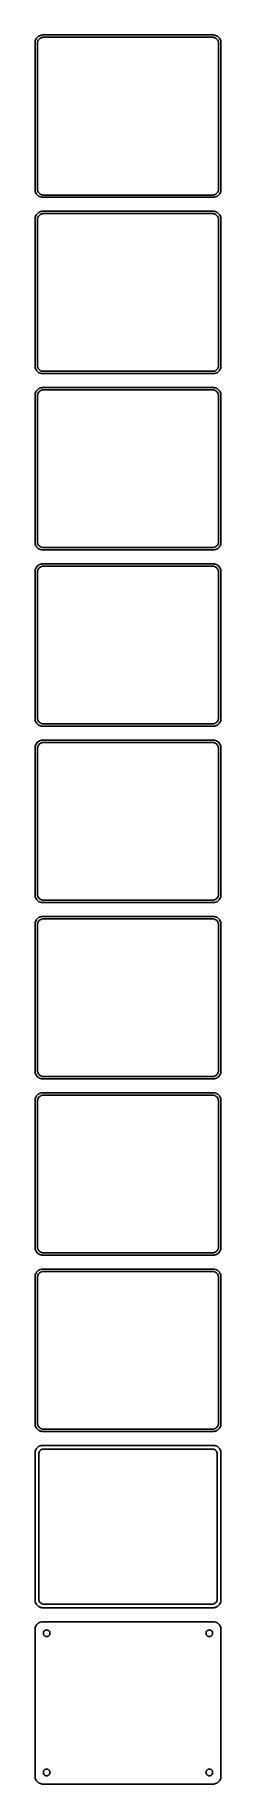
# Model space of a CAD drawing. Header units: metres. Extents: x -60 to 60, y 1088 to 2218.
import ezdxf

# ---------------------------------------------------------------- set-up
doc = ezdxf.new("R2010")
doc.units = ezdxf.units.M

msp = doc.modelspace()

# ---------------------------------------------------------------- linework, layer by layer
for p, q in [((-58.6448, 2216.92), (-59.0451, 2216.44)), ((-58.1871, 2217.35), (-58.6448, 2216.92)), ((-57.6791, 2217.72), (-58.1871, 2217.35)), ((-57.1289, 2218.02), (-57.6791, 2217.72)), ((-56.5451, 2218.26), (-57.1289, 2218.02)), ((-55.9369, 2218.41), (-56.5451, 2218.26)), ((-56.2031, 2216.62), (-55.7361, 2216.8)), ((-55.3139, 2218.49), (-55.9369, 2218.41)), ((-55.7361, 2216.8), (-55.2495, 2216.93)), ((55.3139, 2218.49), (-55.3139, 2218.49)), ((-55.2495, 2216.93), (-54.7512, 2216.99)), ((-54.7512, 2216.99), (54.7512, 2216.99)), ((54.7512, 2216.99), (55.2495, 2216.93)), ((55.2495, 2216.93), (55.7361, 2216.8)), ((55.9369, 2218.41), (55.3139, 2218.49)), ((55.7361, 2216.8), (56.2031, 2216.62)), ((56.5451, 2218.26), (55.9369, 2218.41)), ((57.1289, 2218.02), (56.5451, 2218.26)), ((57.6791, 2217.72), (57.1289, 2218.02)), ((58.1871, 2217.35), (57.6791, 2217.72)), ((58.6448, 2216.92), (58.1871, 2217.35)), ((59.0451, 2216.44), (58.6448, 2216.92)), ((-59.9606, 2214.13), (-60, 2213.5)), ((-60, 2213.5), (-60, 2118.5)), ((-59.8429, 2214.74), (-59.9606, 2214.13)), ((-59.6489, 2215.34), (-59.8429, 2214.74)), ((-59.3815, 2215.91), (-59.6489, 2215.34)), ((-59.0451, 2216.44), (-59.3815, 2215.91)), ((-58.5, 2213), (-58.4685, 2213.5)), ((-58.5, 2119), (-58.5, 2213)), ((-58.4685, 2213.5), (-58.3743, 2213.99)), ((-58.3743, 2213.99), (-58.2191, 2214.47)), ((-58.2191, 2214.47), (-58.0052, 2214.93)), ((-58.0052, 2214.93), (-57.7361, 2215.35)), ((-57.7361, 2215.35), (-57.4159, 2215.74)), ((-57.4159, 2215.74), (-57.0497, 2216.08)), ((-57.0497, 2216.08), (-56.6433, 2216.38)), ((-56.6433, 2216.38), (-56.2031, 2216.62)), ((56.2031, 2216.62), (56.6433, 2216.38)), ((56.6433, 2216.38), (57.0497, 2216.08)), ((57.0497, 2216.08), (57.4159, 2215.74)), ((57.4159, 2215.74), (57.7361, 2215.35)), ((57.7361, 2215.35), (58.0052, 2214.93)), ((58.0052, 2214.93), (58.2191, 2214.47)), ((58.2191, 2214.47), (58.3743, 2213.99)), ((58.3743, 2213.99), (58.4685, 2213.5)), ((58.4685, 2213.5), (58.5, 2213)), ((58.5, 2213), (58.5, 2119)), ((59.3815, 2215.91), (59.0451, 2216.44)), ((59.6489, 2215.34), (59.3815, 2215.91)), ((59.8429, 2214.74), (59.6489, 2215.34)), ((59.9606, 2214.13), (59.8429, 2214.74)), ((60, 2213.5), (59.9606, 2214.13)), ((60, 2118.5), (60, 2213.5)), ((-60, 2118.5), (-59.9606, 2117.87)), ((-59.9606, 2117.87), (-59.8429, 2117.26)), ((-59.8429, 2117.26), (-59.6489, 2116.66)), ((-59.6489, 2116.66), (-59.3815, 2116.09)), ((-59.3815, 2116.09), (-59.0451, 2115.56)), ((-59.0451, 2115.56), (-58.6448, 2115.08)), ((-58.6448, 2115.08), (-58.1871, 2114.65)), ((-58.4685, 2118.5), (-58.5, 2119)), ((-58.3743, 2118.01), (-58.4685, 2118.5)), ((-58.2191, 2117.53), (-58.3743, 2118.01)), ((-58.0052, 2117.07), (-58.2191, 2117.53)), ((-57.7361, 2116.65), (-58.0052, 2117.07)), ((-57.4159, 2116.26), (-57.7361, 2116.65)), ((-57.0497, 2115.92), (-57.4159, 2116.26)), ((-56.6433, 2115.62), (-57.0497, 2115.92)), ((-56.2031, 2115.38), (-56.6433, 2115.62)), ((-55.7361, 2115.2), (-56.2031, 2115.38)), ((-55.2495, 2115.07), (-55.7361, 2115.2)), ((-54.7512, 2115.01), (-55.2495, 2115.07)), ((54.7512, 2115.01), (-54.7512, 2115.01)), ((55.2495, 2115.07), (54.7512, 2115.01)), ((55.7361, 2115.2), (55.2495, 2115.07)), ((56.2031, 2115.38), (55.7361, 2115.2)), ((56.6433, 2115.62), (56.2031, 2115.38)), ((57.0497, 2115.92), (56.6433, 2115.62)), ((57.4159, 2116.26), (57.0497, 2115.92)), ((57.7361, 2116.65), (57.4159, 2116.26)), ((58.0052, 2117.07), (57.7361, 2116.65)), ((58.2191, 2117.53), (58.0052, 2117.07)), ((58.1871, 2114.65), (58.6448, 2115.08)), ((58.3743, 2118.01), (58.2191, 2117.53)), ((58.4685, 2118.5), (58.3743, 2118.01)), ((58.5, 2119), (58.4685, 2118.5)), ((58.6448, 2115.08), (59.0451, 2115.56)), ((59.0451, 2115.56), (59.3815, 2116.09)), ((59.3815, 2116.09), (59.6489, 2116.66)), ((59.6489, 2116.66), (59.8429, 2117.26)), ((59.8429, 2117.26), (59.9606, 2117.87)), ((59.9606, 2117.87), (60, 2118.5)), ((-58.1871, 2114.65), (-57.6791, 2114.28)), ((-57.6791, 2103.72), (-58.1871, 2103.35)), ((-57.6791, 2114.28), (-57.1289, 2113.98)), ((-57.1289, 2104.02), (-57.6791, 2103.72)), ((-57.1289, 2113.98), (-56.5451, 2113.74)), ((-56.5451, 2104.26), (-57.1289, 2104.02)), ((-56.5451, 2113.74), (-55.9369, 2113.59)), ((-55.9369, 2104.41), (-56.5451, 2104.26)), ((-55.9369, 2113.59), (-55.3139, 2113.51)), ((-55.3139, 2104.49), (-55.9369, 2104.41)), ((-55.3139, 2113.51), (55.3139, 2113.51)), ((55.3139, 2104.49), (-55.3139, 2104.49)), ((55.3139, 2113.51), (55.9369, 2113.59)), ((55.9369, 2104.41), (55.3139, 2104.49)), ((55.9369, 2113.59), (56.5451, 2113.74)), ((56.5451, 2104.26), (55.9369, 2104.41)), ((56.5451, 2113.74), (57.1289, 2113.98)), ((57.1289, 2104.02), (56.5451, 2104.26)), ((57.1289, 2113.98), (57.6791, 2114.28)), ((57.6791, 2103.72), (57.1289, 2104.02)), ((57.6791, 2114.28), (58.1871, 2114.65)), ((58.1871, 2103.35), (57.6791, 2103.72)), ((-59.9606, 2100.13), (-60, 2099.5)), ((-60, 2099.5), (-60, 2004.5)), ((-59.8429, 2100.74), (-59.9606, 2100.13)), ((-59.6489, 2101.34), (-59.8429, 2100.74)), ((-59.3815, 2101.91), (-59.6489, 2101.34)), ((-59.0451, 2102.44), (-59.3815, 2101.91)), ((-58.6448, 2102.92), (-59.0451, 2102.44)), ((-58.1871, 2103.35), (-58.6448, 2102.92)), ((-58.5, 2099), (-58.4685, 2099.5)), ((-58.5, 2005), (-58.5, 2099)), ((-58.4685, 2099.5), (-58.3743, 2099.99)), ((-58.3743, 2099.99), (-58.2191, 2100.47)), ((-58.2191, 2100.47), (-58.0052, 2100.93)), ((-58.0052, 2100.93), (-57.7361, 2101.35)), ((-57.7361, 2101.35), (-57.4159, 2101.74)), ((-57.4159, 2101.74), (-57.0497, 2102.08)), ((-57.0497, 2102.08), (-56.6433, 2102.38)), ((-56.6433, 2102.38), (-56.2031, 2102.62)), ((-56.2031, 2102.62), (-55.7361, 2102.8)), ((-55.7361, 2102.8), (-55.2495, 2102.93)), ((-55.2495, 2102.93), (-54.7512, 2102.99)), ((-54.7512, 2102.99), (54.7512, 2102.99)), ((54.7512, 2102.99), (55.2495, 2102.93)), ((55.2495, 2102.93), (55.7361, 2102.8)), ((55.7361, 2102.8), (56.2031, 2102.62)), ((56.2031, 2102.62), (56.6433, 2102.38)), ((56.6433, 2102.38), (57.0497, 2102.08)), ((57.0497, 2102.08), (57.4159, 2101.74)), ((57.4159, 2101.74), (57.7361, 2101.35)), ((57.7361, 2101.35), (58.0052, 2100.93)), ((58.0052, 2100.93), (58.2191, 2100.47)), ((58.6448, 2102.92), (58.1871, 2103.35)), ((58.2191, 2100.47), (58.3743, 2099.99)), ((58.3743, 2099.99), (58.4685, 2099.5)), ((58.4685, 2099.5), (58.5, 2099)), ((58.5, 2099), (58.5, 2005)), ((59.0451, 2102.44), (58.6448, 2102.92)), ((59.3815, 2101.91), (59.0451, 2102.44)), ((59.6489, 2101.34), (59.3815, 2101.91)), ((59.8429, 2100.74), (59.6489, 2101.34)), ((59.9606, 2100.13), (59.8429, 2100.74)), ((60, 2099.5), (59.9606, 2100.13)), ((60, 2004.5), (60, 2099.5)), ((-60, 2004.5), (-59.9606, 2003.87)), ((-59.9606, 2003.87), (-59.8429, 2003.26)), ((-59.8429, 2003.26), (-59.6489, 2002.66)), ((-59.6489, 2002.66), (-59.3815, 2002.09)), ((-59.3815, 2002.09), (-59.0451, 2001.56)), ((-58.4685, 2004.5), (-58.5, 2005)), ((-58.3743, 2004.01), (-58.4685, 2004.5)), ((-58.2191, 2003.53), (-58.3743, 2004.01)), ((-58.0052, 2003.07), (-58.2191, 2003.53)), ((-57.7361, 2002.65), (-58.0052, 2003.07)), ((-57.4159, 2002.26), (-57.7361, 2002.65)), ((-57.0497, 2001.92), (-57.4159, 2002.26)), ((-56.6433, 2001.62), (-57.0497, 2001.92)), ((57.0497, 2001.92), (56.6433, 2001.62)), ((57.4159, 2002.26), (57.0497, 2001.92)), ((57.7361, 2002.65), (57.4159, 2002.26)), ((58.0052, 2003.07), (57.7361, 2002.65)), ((58.2191, 2003.53), (58.0052, 2003.07)), ((58.3743, 2004.01), (58.2191, 2003.53)), ((58.4685, 2004.5), (58.3743, 2004.01)), ((58.5, 2005), (58.4685, 2004.5)), ((59.0451, 2001.56), (59.3815, 2002.09)), ((59.3815, 2002.09), (59.6489, 2002.66)), ((59.6489, 2002.66), (59.8429, 2003.26)), ((59.8429, 2003.26), (59.9606, 2003.87)), ((59.9606, 2003.87), (60, 2004.5)), ((-59.0451, 2001.56), (-58.6448, 2001.08)), ((-58.6448, 2001.08), (-58.1871, 2000.65)), ((-58.1871, 2000.65), (-57.6791, 2000.28)), ((-57.6791, 2000.28), (-57.1289, 1999.98)), ((-57.1289, 1999.98), (-56.5451, 1999.74)), ((-56.2031, 2001.38), (-56.6433, 2001.62)), ((-56.5451, 1999.74), (-55.9369, 1999.59)), ((-55.7361, 2001.2), (-56.2031, 2001.38)), ((-55.9369, 1999.59), (-55.3139, 1999.51)), ((-55.2495, 2001.07), (-55.7361, 2001.2)), ((-55.3139, 1999.51), (55.3139, 1999.51)), ((-54.7512, 2001.01), (-55.2495, 2001.07)), ((54.7512, 2001.01), (-54.7512, 2001.01)), ((55.2495, 2001.07), (54.7512, 2001.01)), ((55.7361, 2001.2), (55.2495, 2001.07)), ((55.3139, 1999.51), (55.9369, 1999.59)), ((56.2031, 2001.38), (55.7361, 2001.2)), ((55.9369, 1999.59), (56.5451, 1999.74)), ((56.6433, 2001.62), (56.2031, 2001.38)), ((56.5451, 1999.74), (57.1289, 1999.98)), ((57.1289, 1999.98), (57.6791, 2000.28)), ((57.6791, 2000.28), (58.1871, 2000.65)), ((58.1871, 2000.65), (58.6448, 2001.08)), ((58.6448, 2001.08), (59.0451, 2001.56)), ((-59.9606, 1986.13), (-60, 1985.5)), ((-60, 1985.5), (-60, 1890.5)), ((-59.8429, 1986.74), (-59.9606, 1986.13)), ((-59.6489, 1987.34), (-59.8429, 1986.74)), ((-59.3815, 1987.91), (-59.6489, 1987.34)), ((-59.0451, 1988.44), (-59.3815, 1987.91)), ((-58.6448, 1988.92), (-59.0451, 1988.44)), ((-58.1871, 1989.35), (-58.6448, 1988.92)), ((-58.5, 1985), (-58.4685, 1985.5)), ((-58.5, 1891), (-58.5, 1985)), ((-58.4685, 1985.5), (-58.3743, 1985.99)), ((-58.3743, 1985.99), (-58.2191, 1986.47)), ((-58.2191, 1986.47), (-58.0052, 1986.93)), ((-57.6791, 1989.72), (-58.1871, 1989.35)), ((-58.0052, 1986.93), (-57.7361, 1987.35)), ((-57.7361, 1987.35), (-57.4159, 1987.74)), ((-57.1289, 1990.02), (-57.6791, 1989.72)), ((-57.4159, 1987.74), (-57.0497, 1988.08)), ((-56.5451, 1990.26), (-57.1289, 1990.02)), ((-57.0497, 1988.08), (-56.6433, 1988.38)), ((-56.6433, 1988.38), (-56.2031, 1988.62)), ((-55.9369, 1990.41), (-56.5451, 1990.26)), ((-56.2031, 1988.62), (-55.7361, 1988.8)), ((-55.3139, 1990.49), (-55.9369, 1990.41)), ((-55.7361, 1988.8), (-55.2495, 1988.93)), ((55.3139, 1990.49), (-55.3139, 1990.49)), ((-55.2495, 1988.93), (-54.7512, 1988.99)), ((-54.7512, 1988.99), (54.7512, 1988.99)), ((54.7512, 1988.99), (55.2495, 1988.93)), ((55.2495, 1988.93), (55.7361, 1988.8)), ((55.9369, 1990.41), (55.3139, 1990.49)), ((55.7361, 1988.8), (56.2031, 1988.62)), ((56.5451, 1990.26), (55.9369, 1990.41)), ((56.2031, 1988.62), (56.6433, 1988.38)), ((57.1289, 1990.02), (56.5451, 1990.26)), ((56.6433, 1988.38), (57.0497, 1988.08)), ((57.0497, 1988.08), (57.4159, 1987.74)), ((57.6791, 1989.72), (57.1289, 1990.02)), ((57.4159, 1987.74), (57.7361, 1987.35)), ((58.1871, 1989.35), (57.6791, 1989.72)), ((57.7361, 1987.35), (58.0052, 1986.93)), ((58.0052, 1986.93), (58.2191, 1986.47)), ((58.6448, 1988.92), (58.1871, 1989.35)), ((58.2191, 1986.47), (58.3743, 1985.99)), ((58.3743, 1985.99), (58.4685, 1985.5)), ((58.4685, 1985.5), (58.5, 1985)), ((58.5, 1985), (58.5, 1891)), ((59.0451, 1988.44), (58.6448, 1988.92)), ((59.3815, 1987.91), (59.0451, 1988.44)), ((59.6489, 1987.34), (59.3815, 1987.91)), ((59.8429, 1986.74), (59.6489, 1987.34)), ((59.9606, 1986.13), (59.8429, 1986.74)), ((60, 1985.5), (59.9606, 1986.13)), ((60, 1890.5), (60, 1985.5)), ((-60, 1890.5), (-59.9606, 1889.87)), ((-59.9606, 1889.87), (-59.8429, 1889.26)), ((-59.8429, 1889.26), (-59.6489, 1888.66)), ((-58.4685, 1890.5), (-58.5, 1891)), ((-58.3743, 1890.01), (-58.4685, 1890.5)), ((-58.2191, 1889.53), (-58.3743, 1890.01)), ((-58.0052, 1889.07), (-58.2191, 1889.53)), ((-57.7361, 1888.65), (-58.0052, 1889.07)), ((58.0052, 1889.07), (57.7361, 1888.65)), ((58.2191, 1889.53), (58.0052, 1889.07)), ((58.3743, 1890.01), (58.2191, 1889.53)), ((58.4685, 1890.5), (58.3743, 1890.01)), ((58.5, 1891), (58.4685, 1890.5)), ((59.6489, 1888.66), (59.8429, 1889.26)), ((59.8429, 1889.26), (59.9606, 1889.87)), ((59.9606, 1889.87), (60, 1890.5)), ((-59.6489, 1888.66), (-59.3815, 1888.09)), ((-59.3815, 1888.09), (-59.0451, 1887.56)), ((-59.0451, 1887.56), (-58.6448, 1887.08)), ((-58.6448, 1887.08), (-58.1871, 1886.65)), ((-58.1871, 1886.65), (-57.6791, 1886.28)), ((-57.4159, 1888.26), (-57.7361, 1888.65)), ((-57.6791, 1886.28), (-57.1289, 1885.98)), ((-57.0497, 1887.92), (-57.4159, 1888.26)), ((-57.1289, 1885.98), (-56.5451, 1885.74)), ((-56.6433, 1887.62), (-57.0497, 1887.92)), ((-56.2031, 1887.38), (-56.6433, 1887.62)), ((-56.5451, 1885.74), (-55.9369, 1885.59)), ((-55.7361, 1887.2), (-56.2031, 1887.38)), ((-55.9369, 1885.59), (-55.3139, 1885.51)), ((-55.2495, 1887.07), (-55.7361, 1887.2)), ((-55.3139, 1885.51), (55.3139, 1885.51)), ((-54.7512, 1887.01), (-55.2495, 1887.07)), ((54.7512, 1887.01), (-54.7512, 1887.01)), ((55.2495, 1887.07), (54.7512, 1887.01)), ((55.7361, 1887.2), (55.2495, 1887.07)), ((55.3139, 1885.51), (55.9369, 1885.59)), ((56.2031, 1887.38), (55.7361, 1887.2)), ((55.9369, 1885.59), (56.5451, 1885.74)), ((56.6433, 1887.62), (56.2031, 1887.38)), ((56.5451, 1885.74), (57.1289, 1885.98)), ((57.0497, 1887.92), (56.6433, 1887.62)), ((57.4159, 1888.26), (57.0497, 1887.92)), ((57.1289, 1885.98), (57.6791, 1886.28)), ((57.7361, 1888.65), (57.4159, 1888.26)), ((57.6791, 1886.28), (58.1871, 1886.65)), ((58.1871, 1886.65), (58.6448, 1887.08)), ((58.6448, 1887.08), (59.0451, 1887.56)), ((59.0451, 1887.56), (59.3815, 1888.09)), ((59.3815, 1888.09), (59.6489, 1888.66)), ((-59.9606, 1872.13), (-60, 1871.5)), ((-60, 1871.5), (-60, 1776.5)), ((-59.8429, 1872.74), (-59.9606, 1872.13)), ((-59.6489, 1873.34), (-59.8429, 1872.74)), ((-59.3815, 1873.91), (-59.6489, 1873.34)), ((-59.0451, 1874.44), (-59.3815, 1873.91)), ((-58.6448, 1874.92), (-59.0451, 1874.44)), ((-58.1871, 1875.35), (-58.6448, 1874.92)), ((-58.5, 1871), (-58.4685, 1871.5)), ((-58.5, 1777), (-58.5, 1871)), ((-58.4685, 1871.5), (-58.3743, 1871.99)), ((-58.3743, 1871.99), (-58.2191, 1872.47)), ((-58.2191, 1872.47), (-58.0052, 1872.93)), ((-57.6791, 1875.72), (-58.1871, 1875.35)), ((-58.0052, 1872.93), (-57.7361, 1873.35)), ((-57.7361, 1873.35), (-57.4159, 1873.74)), ((-57.1289, 1876.02), (-57.6791, 1875.72)), ((-57.4159, 1873.74), (-57.0497, 1874.08)), ((-56.5451, 1876.26), (-57.1289, 1876.02)), ((-57.0497, 1874.08), (-56.6433, 1874.38)), ((-56.6433, 1874.38), (-56.2031, 1874.62)), ((-55.9369, 1876.41), (-56.5451, 1876.26)), ((-56.2031, 1874.62), (-55.7361, 1874.8)), ((-55.3139, 1876.49), (-55.9369, 1876.41)), ((-55.7361, 1874.8), (-55.2495, 1874.93)), ((55.3139, 1876.49), (-55.3139, 1876.49)), ((-55.2495, 1874.93), (-54.7512, 1874.99)), ((-54.7512, 1874.99), (54.7512, 1874.99)), ((54.7512, 1874.99), (55.2495, 1874.93)), ((55.2495, 1874.93), (55.7361, 1874.8)), ((55.9369, 1876.41), (55.3139, 1876.49)), ((55.7361, 1874.8), (56.2031, 1874.62)), ((56.5451, 1876.26), (55.9369, 1876.41)), ((56.2031, 1874.62), (56.6433, 1874.38)), ((57.1289, 1876.02), (56.5451, 1876.26)), ((56.6433, 1874.38), (57.0497, 1874.08)), ((57.0497, 1874.08), (57.4159, 1873.74)), ((57.6791, 1875.72), (57.1289, 1876.02)), ((57.4159, 1873.74), (57.7361, 1873.35)), ((58.1871, 1875.35), (57.6791, 1875.72)), ((57.7361, 1873.35), (58.0052, 1872.93)), ((58.0052, 1872.93), (58.2191, 1872.47)), ((58.6448, 1874.92), (58.1871, 1875.35)), ((58.2191, 1872.47), (58.3743, 1871.99)), ((58.3743, 1871.99), (58.4685, 1871.5)), ((58.4685, 1871.5), (58.5, 1871)), ((58.5, 1871), (58.5, 1777)), ((59.0451, 1874.44), (58.6448, 1874.92)), ((59.3815, 1873.91), (59.0451, 1874.44)), ((59.6489, 1873.34), (59.3815, 1873.91)), ((59.8429, 1872.74), (59.6489, 1873.34)), ((59.9606, 1872.13), (59.8429, 1872.74)), ((60, 1871.5), (59.9606, 1872.13)), ((60, 1776.5), (60, 1871.5)), ((-60, 1776.5), (-59.9606, 1775.87)), ((-59.9606, 1775.87), (-59.8429, 1775.26)), ((-58.4685, 1776.5), (-58.5, 1777)), ((-58.3743, 1776.01), (-58.4685, 1776.5)), ((-58.2191, 1775.53), (-58.3743, 1776.01)), ((58.3743, 1776.01), (58.2191, 1775.53)), ((58.4685, 1776.5), (58.3743, 1776.01)), ((58.5, 1777), (58.4685, 1776.5)), ((59.8429, 1775.26), (59.9606, 1775.87)), ((59.9606, 1775.87), (60, 1776.5)), ((-59.8429, 1775.26), (-59.6489, 1774.66)), ((-59.6489, 1774.66), (-59.3815, 1774.09)), ((-59.3815, 1774.09), (-59.0451, 1773.56)), ((-59.0451, 1773.56), (-58.6448, 1773.08)), ((-58.6448, 1773.08), (-58.1871, 1772.65)), ((-58.0052, 1775.07), (-58.2191, 1775.53)), ((-58.1871, 1772.65), (-57.6791, 1772.28)), ((-57.7361, 1774.65), (-58.0052, 1775.07)), ((-57.4159, 1774.26), (-57.7361, 1774.65)), ((-57.6791, 1772.28), (-57.1289, 1771.98)), ((-57.0497, 1773.92), (-57.4159, 1774.26)), ((-57.1289, 1771.98), (-56.5451, 1771.74)), ((-56.6433, 1773.62), (-57.0497, 1773.92)), ((-56.2031, 1773.38), (-56.6433, 1773.62)), ((-56.5451, 1771.74), (-55.9369, 1771.59)), ((-55.7361, 1773.2), (-56.2031, 1773.38)), ((-55.9369, 1771.59), (-55.3139, 1771.51)), ((-55.2495, 1773.07), (-55.7361, 1773.2)), ((-55.3139, 1771.51), (55.3139, 1771.51)), ((-54.7512, 1773.01), (-55.2495, 1773.07)), ((54.7512, 1773.01), (-54.7512, 1773.01)), ((55.2495, 1773.07), (54.7512, 1773.01)), ((55.7361, 1773.2), (55.2495, 1773.07)), ((55.3139, 1771.51), (55.9369, 1771.59)), ((56.2031, 1773.38), (55.7361, 1773.2)), ((55.9369, 1771.59), (56.5451, 1771.74)), ((56.6433, 1773.62), (56.2031, 1773.38)), ((56.5451, 1771.74), (57.1289, 1771.98)), ((57.0497, 1773.92), (56.6433, 1773.62)), ((57.4159, 1774.26), (57.0497, 1773.92)), ((57.1289, 1771.98), (57.6791, 1772.28)), ((57.7361, 1774.65), (57.4159, 1774.26)), ((57.6791, 1772.28), (58.1871, 1772.65)), ((58.0052, 1775.07), (57.7361, 1774.65)), ((58.2191, 1775.53), (58.0052, 1775.07)), ((58.1871, 1772.65), (58.6448, 1773.08)), ((58.6448, 1773.08), (59.0451, 1773.56)), ((59.0451, 1773.56), (59.3815, 1774.09)), ((59.3815, 1774.09), (59.6489, 1774.66)), ((59.6489, 1774.66), (59.8429, 1775.26)), ((-59.9606, 1758.13), (-60, 1757.5)), ((-60, 1757.5), (-60, 1662.5)), ((-59.8429, 1758.74), (-59.9606, 1758.13)), ((-59.6489, 1759.34), (-59.8429, 1758.74)), ((-59.3815, 1759.91), (-59.6489, 1759.34)), ((-59.0451, 1760.44), (-59.3815, 1759.91)), ((-58.6448, 1760.92), (-59.0451, 1760.44)), ((-58.1871, 1761.35), (-58.6448, 1760.92)), ((-58.5, 1757), (-58.4685, 1757.5)), ((-58.5, 1663), (-58.5, 1757)), ((-58.4685, 1757.5), (-58.3743, 1757.99)), ((-58.3743, 1757.99), (-58.2191, 1758.47)), ((-58.2191, 1758.47), (-58.0052, 1758.93)), ((-57.6791, 1761.72), (-58.1871, 1761.35)), ((-58.0052, 1758.93), (-57.7361, 1759.35)), ((-57.7361, 1759.35), (-57.4159, 1759.74)), ((-57.1289, 1762.02), (-57.6791, 1761.72)), ((-57.4159, 1759.74), (-57.0497, 1760.08)), ((-56.5451, 1762.26), (-57.1289, 1762.02)), ((-57.0497, 1760.08), (-56.6433, 1760.38)), ((-56.6433, 1760.38), (-56.2031, 1760.62)), ((-55.9369, 1762.41), (-56.5451, 1762.26)), ((-56.2031, 1760.62), (-55.7361, 1760.8)), ((-55.3139, 1762.49), (-55.9369, 1762.41)), ((-55.7361, 1760.8), (-55.2495, 1760.93)), ((55.3139, 1762.49), (-55.3139, 1762.49)), ((-55.2495, 1760.93), (-54.7512, 1760.99)), ((-54.7512, 1760.99), (54.7512, 1760.99)), ((54.7512, 1760.99), (55.2495, 1760.93)), ((55.2495, 1760.93), (55.7361, 1760.8)), ((55.9369, 1762.41), (55.3139, 1762.49)), ((55.7361, 1760.8), (56.2031, 1760.62)), ((56.5451, 1762.26), (55.9369, 1762.41)), ((56.2031, 1760.62), (56.6433, 1760.38)), ((57.1289, 1762.02), (56.5451, 1762.26)), ((56.6433, 1760.38), (57.0497, 1760.08)), ((57.0497, 1760.08), (57.4159, 1759.74)), ((57.6791, 1761.72), (57.1289, 1762.02)), ((57.4159, 1759.74), (57.7361, 1759.35)), ((58.1871, 1761.35), (57.6791, 1761.72)), ((57.7361, 1759.35), (58.0052, 1758.93)), ((58.0052, 1758.93), (58.2191, 1758.47)), ((58.6448, 1760.92), (58.1871, 1761.35)), ((58.2191, 1758.47), (58.3743, 1757.99)), ((58.3743, 1757.99), (58.4685, 1757.5)), ((58.4685, 1757.5), (58.5, 1757)), ((58.5, 1757), (58.5, 1663)), ((59.0451, 1760.44), (58.6448, 1760.92)), ((59.3815, 1759.91), (59.0451, 1760.44)), ((59.6489, 1759.34), (59.3815, 1759.91)), ((59.8429, 1758.74), (59.6489, 1759.34)), ((59.9606, 1758.13), (59.8429, 1758.74)), ((60, 1757.5), (59.9606, 1758.13)), ((60, 1662.5), (60, 1757.5)), ((-58.4685, 1662.5), (-58.5, 1663)), ((58.5, 1663), (58.4685, 1662.5)), ((-60, 1662.5), (-59.9606, 1661.87)), ((-59.9606, 1661.87), (-59.8429, 1661.26)), ((-59.8429, 1661.26), (-59.6489, 1660.66)), ((-59.6489, 1660.66), (-59.3815, 1660.09)), ((-59.3815, 1660.09), (-59.0451, 1659.56)), ((-59.0451, 1659.56), (-58.6448, 1659.08)), ((-58.6448, 1659.08), (-58.1871, 1658.65)), ((-58.3743, 1662.01), (-58.4685, 1662.5)), ((-58.2191, 1661.53), (-58.3743, 1662.01)), ((-58.0052, 1661.07), (-58.2191, 1661.53)), ((-58.1871, 1658.65), (-57.6791, 1658.28)), ((-57.7361, 1660.65), (-58.0052, 1661.07)), ((-57.4159, 1660.26), (-57.7361, 1660.65)), ((-57.6791, 1658.28), (-57.1289, 1657.98)), ((-57.0497, 1659.92), (-57.4159, 1660.26)), ((-57.1289, 1657.98), (-56.5451, 1657.74)), ((-56.6433, 1659.62), (-57.0497, 1659.92)), ((-56.2031, 1659.38), (-56.6433, 1659.62)), ((-56.5451, 1657.74), (-55.9369, 1657.59)), ((-55.7361, 1659.2), (-56.2031, 1659.38)), ((-55.9369, 1657.59), (-55.3139, 1657.51)), ((-55.2495, 1659.07), (-55.7361, 1659.2)), ((-55.3139, 1657.51), (55.3139, 1657.51)), ((-54.7512, 1659.01), (-55.2495, 1659.07)), ((54.7512, 1659.01), (-54.7512, 1659.01)), ((55.2495, 1659.07), (54.7512, 1659.01)), ((55.7361, 1659.2), (55.2495, 1659.07)), ((55.3139, 1657.51), (55.9369, 1657.59)), ((56.2031, 1659.38), (55.7361, 1659.2)), ((55.9369, 1657.59), (56.5451, 1657.74)), ((56.6433, 1659.62), (56.2031, 1659.38)), ((56.5451, 1657.74), (57.1289, 1657.98)), ((57.0497, 1659.92), (56.6433, 1659.62)), ((57.4159, 1660.26), (57.0497, 1659.92)), ((57.1289, 1657.98), (57.6791, 1658.28)), ((57.7361, 1660.65), (57.4159, 1660.26)), ((57.6791, 1658.28), (58.1871, 1658.65)), ((58.0052, 1661.07), (57.7361, 1660.65)), ((58.2191, 1661.53), (58.0052, 1661.07)), ((58.1871, 1658.65), (58.6448, 1659.08)), ((58.3743, 1662.01), (58.2191, 1661.53)), ((58.4685, 1662.5), (58.3743, 1662.01)), ((58.6448, 1659.08), (59.0451, 1659.56)), ((59.0451, 1659.56), (59.3815, 1660.09)), ((59.3815, 1660.09), (59.6489, 1660.66)), ((59.6489, 1660.66), (59.8429, 1661.26)), ((59.8429, 1661.26), (59.9606, 1661.87)), ((59.9606, 1661.87), (60, 1662.5)), ((-59.9606, 1644.13), (-60, 1643.5)), ((-60, 1643.5), (-60, 1548.5)), ((-59.8429, 1644.74), (-59.9606, 1644.13)), ((-59.6489, 1645.34), (-59.8429, 1644.74)), ((-59.3815, 1645.91), (-59.6489, 1645.34)), ((-59.0451, 1646.44), (-59.3815, 1645.91)), ((-58.6448, 1646.92), (-59.0451, 1646.44)), ((-58.1871, 1647.35), (-58.6448, 1646.92)), ((-58.5, 1643), (-58.4685, 1643.5)), ((-58.5, 1549), (-58.5, 1643)), ((-58.4685, 1643.5), (-58.3743, 1643.99)), ((-58.3743, 1643.99), (-58.2191, 1644.47)), ((-58.2191, 1644.47), (-58.0052, 1644.93)), ((-57.6791, 1647.72), (-58.1871, 1647.35)), ((-58.0052, 1644.93), (-57.7361, 1645.35)), ((-57.7361, 1645.35), (-57.4159, 1645.74)), ((-57.1289, 1648.02), (-57.6791, 1647.72)), ((-57.4159, 1645.74), (-57.0497, 1646.08)), ((-56.5451, 1648.26), (-57.1289, 1648.02)), ((-57.0497, 1646.08), (-56.6433, 1646.38)), ((-56.6433, 1646.38), (-56.2031, 1646.62)), ((-55.9369, 1648.41), (-56.5451, 1648.26)), ((-56.2031, 1646.62), (-55.7361, 1646.8)), ((-55.3139, 1648.49), (-55.9369, 1648.41)), ((-55.7361, 1646.8), (-55.2495, 1646.93)), ((55.3139, 1648.49), (-55.3139, 1648.49)), ((-55.2495, 1646.93), (-54.7512, 1646.99)), ((-54.7512, 1646.99), (54.7512, 1646.99)), ((54.7512, 1646.99), (55.2495, 1646.93)), ((55.2495, 1646.93), (55.7361, 1646.8)), ((55.9369, 1648.41), (55.3139, 1648.49)), ((55.7361, 1646.8), (56.2031, 1646.62)), ((56.5451, 1648.26), (55.9369, 1648.41)), ((56.2031, 1646.62), (56.6433, 1646.38)), ((57.1289, 1648.02), (56.5451, 1648.26)), ((56.6433, 1646.38), (57.0497, 1646.08)), ((57.0497, 1646.08), (57.4159, 1645.74)), ((57.6791, 1647.72), (57.1289, 1648.02)), ((57.4159, 1645.74), (57.7361, 1645.35)), ((58.1871, 1647.35), (57.6791, 1647.72)), ((57.7361, 1645.35), (58.0052, 1644.93)), ((58.0052, 1644.93), (58.2191, 1644.47)), ((58.6448, 1646.92), (58.1871, 1647.35)), ((58.2191, 1644.47), (58.3743, 1643.99)), ((58.3743, 1643.99), (58.4685, 1643.5)), ((58.4685, 1643.5), (58.5, 1643)), ((58.5, 1643), (58.5, 1549)), ((59.0451, 1646.44), (58.6448, 1646.92)), ((59.3815, 1645.91), (59.0451, 1646.44)), ((59.6489, 1645.34), (59.3815, 1645.91)), ((59.8429, 1644.74), (59.6489, 1645.34)), ((59.9606, 1644.13), (59.8429, 1644.74)), ((60, 1643.5), (59.9606, 1644.13)), ((60, 1548.5), (60, 1643.5)), ((-60, 1548.5), (-59.9606, 1547.87)), ((-59.9606, 1547.87), (-59.8429, 1547.26)), ((-59.8429, 1547.26), (-59.6489, 1546.66)), ((-59.6489, 1546.66), (-59.3815, 1546.09)), ((-59.3815, 1546.09), (-59.0451, 1545.56)), ((-59.0451, 1545.56), (-58.6448, 1545.08)), ((-58.6448, 1545.08), (-58.1871, 1544.65)), ((-58.4685, 1548.5), (-58.5, 1549)), ((-58.3743, 1548.01), (-58.4685, 1548.5)), ((-58.2191, 1547.53), (-58.3743, 1548.01)), ((-58.0052, 1547.07), (-58.2191, 1547.53)), ((-58.1871, 1544.65), (-57.6791, 1544.28)), ((-57.7361, 1546.65), (-58.0052, 1547.07)), ((-57.4159, 1546.26), (-57.7361, 1546.65)), ((-57.6791, 1544.28), (-57.1289, 1543.98)), ((-57.0497, 1545.92), (-57.4159, 1546.26)), ((-57.1289, 1543.98), (-56.5451, 1543.74)), ((-56.6433, 1545.62), (-57.0497, 1545.92)), ((-56.2031, 1545.38), (-56.6433, 1545.62)), ((-56.5451, 1543.74), (-55.9369, 1543.59)), ((-55.7361, 1545.2), (-56.2031, 1545.38)), ((-55.9369, 1543.59), (-55.3139, 1543.51)), ((-55.2495, 1545.07), (-55.7361, 1545.2)), ((-55.3139, 1543.51), (55.3139, 1543.51)), ((-54.7512, 1545.01), (-55.2495, 1545.07)), ((54.7512, 1545.01), (-54.7512, 1545.01)), ((55.2495, 1545.07), (54.7512, 1545.01)), ((55.7361, 1545.2), (55.2495, 1545.07)), ((55.3139, 1543.51), (55.9369, 1543.59)), ((56.2031, 1545.38), (55.7361, 1545.2)), ((55.9369, 1543.59), (56.5451, 1543.74)), ((56.6433, 1545.62), (56.2031, 1545.38)), ((56.5451, 1543.74), (57.1289, 1543.98)), ((57.0497, 1545.92), (56.6433, 1545.62)), ((57.4159, 1546.26), (57.0497, 1545.92)), ((57.1289, 1543.98), (57.6791, 1544.28)), ((57.7361, 1546.65), (57.4159, 1546.26)), ((57.6791, 1544.28), (58.1871, 1544.65)), ((58.0052, 1547.07), (57.7361, 1546.65)), ((58.2191, 1547.53), (58.0052, 1547.07)), ((58.1871, 1544.65), (58.6448, 1545.08)), ((58.3743, 1548.01), (58.2191, 1547.53)), ((58.4685, 1548.5), (58.3743, 1548.01)), ((58.5, 1549), (58.4685, 1548.5)), ((58.6448, 1545.08), (59.0451, 1545.56)), ((59.0451, 1545.56), (59.3815, 1546.09)), ((59.3815, 1546.09), (59.6489, 1546.66)), ((59.6489, 1546.66), (59.8429, 1547.26)), ((59.8429, 1547.26), (59.9606, 1547.87)), ((59.9606, 1547.87), (60, 1548.5)), ((-59.9606, 1530.13), (-60, 1529.5)), ((-60, 1529.5), (-60, 1434.5)), ((-59.8429, 1530.74), (-59.9606, 1530.13)), ((-59.6489, 1531.34), (-59.8429, 1530.74)), ((-59.3815, 1531.91), (-59.6489, 1531.34)), ((-59.0451, 1532.44), (-59.3815, 1531.91)), ((-58.6448, 1532.92), (-59.0451, 1532.44)), ((-58.1871, 1533.35), (-58.6448, 1532.92)), ((-58.5, 1529), (-58.4685, 1529.5)), ((-58.5, 1435), (-58.5, 1529)), ((-58.4685, 1529.5), (-58.3743, 1529.99)), ((-58.3743, 1529.99), (-58.2191, 1530.47)), ((-58.2191, 1530.47), (-58.0052, 1530.93)), ((-57.6791, 1533.72), (-58.1871, 1533.35)), ((-58.0052, 1530.93), (-57.7361, 1531.35)), ((-57.7361, 1531.35), (-57.4159, 1531.74)), ((-57.1289, 1534.02), (-57.6791, 1533.72)), ((-57.4159, 1531.74), (-57.0497, 1532.08)), ((-56.5451, 1534.26), (-57.1289, 1534.02)), ((-57.0497, 1532.08), (-56.6433, 1532.38)), ((-56.6433, 1532.38), (-56.2031, 1532.62)), ((-55.9369, 1534.41), (-56.5451, 1534.26)), ((-56.2031, 1532.62), (-55.7361, 1532.8)), ((-55.3139, 1534.49), (-55.9369, 1534.41)), ((-55.7361, 1532.8), (-55.2495, 1532.93)), ((55.3139, 1534.49), (-55.3139, 1534.49)), ((-55.2495, 1532.93), (-54.7512, 1532.99)), ((-54.7512, 1532.99), (54.7512, 1532.99)), ((54.7512, 1532.99), (55.2495, 1532.93)), ((55.2495, 1532.93), (55.7361, 1532.8)), ((55.9369, 1534.41), (55.3139, 1534.49)), ((55.7361, 1532.8), (56.2031, 1532.62)), ((56.5451, 1534.26), (55.9369, 1534.41)), ((56.2031, 1532.62), (56.6433, 1532.38)), ((57.1289, 1534.02), (56.5451, 1534.26)), ((56.6433, 1532.38), (57.0497, 1532.08)), ((57.0497, 1532.08), (57.4159, 1531.74)), ((57.6791, 1533.72), (57.1289, 1534.02)), ((57.4159, 1531.74), (57.7361, 1531.35)), ((58.1871, 1533.35), (57.6791, 1533.72)), ((57.7361, 1531.35), (58.0052, 1530.93)), ((58.0052, 1530.93), (58.2191, 1530.47)), ((58.6448, 1532.92), (58.1871, 1533.35)), ((58.2191, 1530.47), (58.3743, 1529.99)), ((58.3743, 1529.99), (58.4685, 1529.5)), ((58.4685, 1529.5), (58.5, 1529)), ((58.5, 1529), (58.5, 1435)), ((59.0451, 1532.44), (58.6448, 1532.92)), ((59.3815, 1531.91), (59.0451, 1532.44)), ((59.6489, 1531.34), (59.3815, 1531.91)), ((59.8429, 1530.74), (59.6489, 1531.34)), ((59.9606, 1530.13), (59.8429, 1530.74)), ((60, 1529.5), (59.9606, 1530.13)), ((60, 1434.5), (60, 1529.5)), ((-60, 1434.5), (-59.9606, 1433.87)), ((-59.9606, 1433.87), (-59.8429, 1433.26)), ((-59.8429, 1433.26), (-59.6489, 1432.66)), ((-59.6489, 1432.66), (-59.3815, 1432.09)), ((-59.3815, 1432.09), (-59.0451, 1431.56)), ((-59.0451, 1431.56), (-58.6448, 1431.08)), ((-58.6448, 1431.08), (-58.1871, 1430.65)), ((-58.4685, 1434.5), (-58.5, 1435)), ((-58.3743, 1434.01), (-58.4685, 1434.5)), ((-58.2191, 1433.53), (-58.3743, 1434.01)), ((-58.0052, 1433.07), (-58.2191, 1433.53)), ((-58.1871, 1430.65), (-57.6791, 1430.28)), ((-57.7361, 1432.65), (-58.0052, 1433.07)), ((-57.4159, 1432.26), (-57.7361, 1432.65)), ((-57.6791, 1430.28), (-57.1289, 1429.98)), ((-57.0497, 1431.92), (-57.4159, 1432.26)), ((-57.1289, 1429.98), (-56.5451, 1429.74)), ((-56.6433, 1431.62), (-57.0497, 1431.92)), ((-56.2031, 1431.38), (-56.6433, 1431.62)), ((-56.5451, 1429.74), (-55.9369, 1429.59)), ((-55.7361, 1431.2), (-56.2031, 1431.38)), ((-55.9369, 1429.59), (-55.3139, 1429.51)), ((-55.2495, 1431.07), (-55.7361, 1431.2)), ((-55.3139, 1429.51), (55.3139, 1429.51)), ((-54.7512, 1431.01), (-55.2495, 1431.07)), ((54.7512, 1431.01), (-54.7512, 1431.01)), ((55.2495, 1431.07), (54.7512, 1431.01)), ((55.7361, 1431.2), (55.2495, 1431.07)), ((55.3139, 1429.51), (55.9369, 1429.59)), ((56.2031, 1431.38), (55.7361, 1431.2)), ((55.9369, 1429.59), (56.5451, 1429.74)), ((56.6433, 1431.62), (56.2031, 1431.38)), ((56.5451, 1429.74), (57.1289, 1429.98)), ((57.0497, 1431.92), (56.6433, 1431.62)), ((57.4159, 1432.26), (57.0497, 1431.92)), ((57.1289, 1429.98), (57.6791, 1430.28)), ((57.7361, 1432.65), (57.4159, 1432.26)), ((57.6791, 1430.28), (58.1871, 1430.65)), ((58.0052, 1433.07), (57.7361, 1432.65)), ((58.2191, 1433.53), (58.0052, 1433.07)), ((58.1871, 1430.65), (58.6448, 1431.08)), ((58.3743, 1434.01), (58.2191, 1433.53)), ((58.4685, 1434.5), (58.3743, 1434.01)), ((58.5, 1435), (58.4685, 1434.5)), ((58.6448, 1431.08), (59.0451, 1431.56)), ((59.0451, 1431.56), (59.3815, 1432.09)), ((59.3815, 1432.09), (59.6489, 1432.66)), ((59.6489, 1432.66), (59.8429, 1433.26)), ((59.8429, 1433.26), (59.9606, 1433.87)), ((59.9606, 1433.87), (60, 1434.5)), ((-59.9606, 1416.13), (-60, 1415.5)), ((-60, 1415.5), (-60, 1320.5)), ((-59.8429, 1416.74), (-59.9606, 1416.13)), ((-59.6489, 1417.34), (-59.8429, 1416.74)), ((-59.3815, 1417.91), (-59.6489, 1417.34)), ((-59.0451, 1418.44), (-59.3815, 1417.91)), ((-58.6448, 1418.92), (-59.0451, 1418.44)), ((-58.1871, 1419.35), (-58.6448, 1418.92)), ((-58.5, 1415), (-58.4685, 1415.5)), ((-58.5, 1321), (-58.5, 1415)), ((-58.4685, 1415.5), (-58.3743, 1415.99)), ((-58.3743, 1415.99), (-58.2191, 1416.47)), ((-58.2191, 1416.47), (-58.0052, 1416.93)), ((-57.6791, 1419.72), (-58.1871, 1419.35)), ((-58.0052, 1416.93), (-57.7361, 1417.35)), ((-57.7361, 1417.35), (-57.4159, 1417.74)), ((-57.1289, 1420.02), (-57.6791, 1419.72)), ((-57.4159, 1417.74), (-57.0497, 1418.08)), ((-56.5451, 1420.26), (-57.1289, 1420.02)), ((-57.0497, 1418.08), (-56.6433, 1418.38)), ((-56.6433, 1418.38), (-56.2031, 1418.62)), ((-55.9369, 1420.41), (-56.5451, 1420.26)), ((-56.2031, 1418.62), (-55.7361, 1418.8)), ((-55.3139, 1420.49), (-55.9369, 1420.41)), ((-55.7361, 1418.8), (-55.2495, 1418.93)), ((55.3139, 1420.49), (-55.3139, 1420.49)), ((-55.2495, 1418.93), (-54.7512, 1418.99)), ((-54.7512, 1418.99), (54.7512, 1418.99)), ((54.7512, 1418.99), (55.2495, 1418.93)), ((55.2495, 1418.93), (55.7361, 1418.8)), ((55.9369, 1420.41), (55.3139, 1420.49)), ((55.7361, 1418.8), (56.2031, 1418.62)), ((56.5451, 1420.26), (55.9369, 1420.41)), ((56.2031, 1418.62), (56.6433, 1418.38)), ((57.1289, 1420.02), (56.5451, 1420.26)), ((56.6433, 1418.38), (57.0497, 1418.08)), ((57.0497, 1418.08), (57.4159, 1417.74)), ((57.6791, 1419.72), (57.1289, 1420.02)), ((57.4159, 1417.74), (57.7361, 1417.35)), ((58.1871, 1419.35), (57.6791, 1419.72)), ((57.7361, 1417.35), (58.0052, 1416.93)), ((58.0052, 1416.93), (58.2191, 1416.47)), ((58.6448, 1418.92), (58.1871, 1419.35)), ((58.2191, 1416.47), (58.3743, 1415.99)), ((58.3743, 1415.99), (58.4685, 1415.5)), ((58.4685, 1415.5), (58.5, 1415)), ((58.5, 1415), (58.5, 1321)), ((59.0451, 1418.44), (58.6448, 1418.92)), ((59.3815, 1417.91), (59.0451, 1418.44)), ((59.6489, 1417.34), (59.3815, 1417.91)), ((59.8429, 1416.74), (59.6489, 1417.34)), ((59.9606, 1416.13), (59.8429, 1416.74)), ((60, 1415.5), (59.9606, 1416.13)), ((60, 1320.5), (60, 1415.5)), ((-60, 1320.5), (-59.9606, 1319.87)), ((-59.9606, 1319.87), (-59.8429, 1319.26)), ((-59.8429, 1319.26), (-59.6489, 1318.66)), ((-59.6489, 1318.66), (-59.3815, 1318.09)), ((-59.3815, 1318.09), (-59.0451, 1317.56)), ((-59.0451, 1317.56), (-58.6448, 1317.08)), ((-58.6448, 1317.08), (-58.1871, 1316.65)), ((-58.4685, 1320.5), (-58.5, 1321)), ((-58.3743, 1320.01), (-58.4685, 1320.5)), ((-58.2191, 1319.53), (-58.3743, 1320.01)), ((-58.0052, 1319.07), (-58.2191, 1319.53)), ((-58.1871, 1316.65), (-57.6791, 1316.28)), ((-57.7361, 1318.65), (-58.0052, 1319.07)), ((-57.4159, 1318.26), (-57.7361, 1318.65)), ((-57.6791, 1316.28), (-57.1289, 1315.98)), ((-57.0497, 1317.92), (-57.4159, 1318.26)), ((-57.1289, 1315.98), (-56.5451, 1315.74)), ((-56.6433, 1317.62), (-57.0497, 1317.92)), ((-56.2031, 1317.38), (-56.6433, 1317.62)), ((-56.5451, 1315.74), (-55.9369, 1315.59)), ((-55.7361, 1317.2), (-56.2031, 1317.38)), ((-55.9369, 1315.59), (-55.3139, 1315.51)), ((-55.2495, 1317.07), (-55.7361, 1317.2)), ((-55.3139, 1315.51), (55.3139, 1315.51)), ((-54.7512, 1317.01), (-55.2495, 1317.07)), ((54.7512, 1317.01), (-54.7512, 1317.01)), ((55.2495, 1317.07), (54.7512, 1317.01)), ((55.7361, 1317.2), (55.2495, 1317.07)), ((55.3139, 1315.51), (55.9369, 1315.59)), ((56.2031, 1317.38), (55.7361, 1317.2)), ((55.9369, 1315.59), (56.5451, 1315.74)), ((56.6433, 1317.62), (56.2031, 1317.38)), ((56.5451, 1315.74), (57.1289, 1315.98)), ((57.0497, 1317.92), (56.6433, 1317.62)), ((57.4159, 1318.26), (57.0497, 1317.92)), ((57.1289, 1315.98), (57.6791, 1316.28)), ((57.7361, 1318.65), (57.4159, 1318.26)), ((57.6791, 1316.28), (58.1871, 1316.65)), ((58.0052, 1319.07), (57.7361, 1318.65)), ((58.2191, 1319.53), (58.0052, 1319.07)), ((58.1871, 1316.65), (58.6448, 1317.08)), ((58.3743, 1320.01), (58.2191, 1319.53)), ((58.4685, 1320.5), (58.3743, 1320.01)), ((58.5, 1321), (58.4685, 1320.5)), ((58.6448, 1317.08), (59.0451, 1317.56)), ((59.0451, 1317.56), (59.3815, 1318.09)), ((59.3815, 1318.09), (59.6489, 1318.66)), ((59.6489, 1318.66), (59.8429, 1319.26)), ((59.8429, 1319.26), (59.9606, 1319.87)), ((59.9606, 1319.87), (60, 1320.5)), ((-59.9606, 1302.13), (-60, 1301.5)), ((-60, 1301.5), (-60, 1206.5)), ((-59.8429, 1302.74), (-59.9606, 1302.13)), ((-59.6489, 1303.34), (-59.8429, 1302.74)), ((-59.3815, 1303.91), (-59.6489, 1303.34)), ((-59.0451, 1304.44), (-59.3815, 1303.91)), ((-58.6448, 1304.92), (-59.0451, 1304.44)), ((-58.1871, 1305.35), (-58.6448, 1304.92)), ((-57.6791, 1305.72), (-58.1871, 1305.35)), ((-57.1289, 1306.02), (-57.6791, 1305.72)), ((-57.6129, 1301), (-57.5884, 1301.39)), ((-57.6129, 1207), (-57.6129, 1301)), ((-57.5884, 1301.39), (-57.5151, 1301.77)), ((-57.5151, 1301.77), (-57.3943, 1302.15)), ((-57.3943, 1302.15), (-57.2279, 1302.5)), ((-57.2279, 1302.5), (-57.0184, 1302.83)), ((-56.5451, 1306.26), (-57.1289, 1306.02)), ((-57.0184, 1302.83), (-56.7692, 1303.13)), ((-56.7692, 1303.13), (-56.4842, 1303.4)), ((-55.9369, 1306.41), (-56.5451, 1306.26)), ((-56.4842, 1303.4), (-56.168, 1303.63)), ((-56.168, 1303.63), (-55.8254, 1303.82)), ((-55.3139, 1306.49), (-55.9369, 1306.41)), ((-55.8254, 1303.82), (-55.4619, 1303.96)), ((-55.4619, 1303.96), (-55.0833, 1304.06)), ((55.3139, 1306.49), (-55.3139, 1306.49)), ((-55.0833, 1304.06), (-54.6954, 1304.11)), ((-54.6954, 1304.11), (54.6954, 1304.11)), ((54.6954, 1304.11), (55.0833, 1304.06)), ((55.0833, 1304.06), (55.4619, 1303.96)), ((55.9369, 1306.41), (55.3139, 1306.49)), ((55.4619, 1303.96), (55.8254, 1303.82)), ((55.8254, 1303.82), (56.168, 1303.63)), ((56.5451, 1306.26), (55.9369, 1306.41)), ((56.168, 1303.63), (56.4842, 1303.4)), ((56.4842, 1303.4), (56.7692, 1303.13)), ((57.1289, 1306.02), (56.5451, 1306.26)), ((56.7692, 1303.13), (57.0184, 1302.83)), ((57.0184, 1302.83), (57.2279, 1302.5)), ((57.6791, 1305.72), (57.1289, 1306.02)), ((57.2279, 1302.5), (57.3943, 1302.15)), ((57.3943, 1302.15), (57.5151, 1301.77)), ((57.5151, 1301.77), (57.5884, 1301.39)), ((57.5884, 1301.39), (57.6129, 1301)), ((57.6129, 1301), (57.6129, 1207)), ((58.1871, 1305.35), (57.6791, 1305.72)), ((58.6448, 1304.92), (58.1871, 1305.35)), ((59.0451, 1304.44), (58.6448, 1304.92)), ((59.3815, 1303.91), (59.0451, 1304.44)), ((59.6489, 1303.34), (59.3815, 1303.91)), ((59.8429, 1302.74), (59.6489, 1303.34)), ((59.9606, 1302.13), (59.8429, 1302.74)), ((60, 1301.5), (59.9606, 1302.13)), ((60, 1206.5), (60, 1301.5)), ((-60, 1206.5), (-59.9606, 1205.87)), ((-59.9606, 1205.87), (-59.8429, 1205.26)), ((-59.8429, 1205.26), (-59.6489, 1204.66)), ((-59.6489, 1204.66), (-59.3815, 1204.09)), ((-59.3815, 1204.09), (-59.0451, 1203.56)), ((-59.0451, 1203.56), (-58.6448, 1203.08)), ((-58.6448, 1203.08), (-58.1871, 1202.65)), ((-58.1871, 1202.65), (-57.6791, 1202.28)), ((-57.6791, 1202.28), (-57.1289, 1201.98)), ((-57.5884, 1206.61), (-57.6129, 1207)), ((-57.5151, 1206.23), (-57.5884, 1206.61)), ((-57.3943, 1205.85), (-57.5151, 1206.23)), ((-57.2279, 1205.5), (-57.3943, 1205.85)), ((-57.0184, 1205.17), (-57.2279, 1205.5)), ((-57.1289, 1201.98), (-56.5451, 1201.74)), ((-56.7692, 1204.87), (-57.0184, 1205.17)), ((-56.4842, 1204.6), (-56.7692, 1204.87)), ((-56.5451, 1201.74), (-55.9369, 1201.59)), ((-56.168, 1204.37), (-56.4842, 1204.6)), ((-55.8254, 1204.18), (-56.168, 1204.37)), ((-55.9369, 1201.59), (-55.3139, 1201.51)), ((-55.4619, 1204.04), (-55.8254, 1204.18)), ((-55.0833, 1203.94), (-55.4619, 1204.04)), ((-55.3139, 1201.51), (55.3139, 1201.51)), ((-54.6954, 1203.89), (-55.0833, 1203.94)), ((54.6954, 1203.89), (-54.6954, 1203.89)), ((55.0833, 1203.94), (54.6954, 1203.89)), ((55.4619, 1204.04), (55.0833, 1203.94)), ((55.3139, 1201.51), (55.9369, 1201.59)), ((55.8254, 1204.18), (55.4619, 1204.04)), ((56.168, 1204.37), (55.8254, 1204.18)), ((55.9369, 1201.59), (56.5451, 1201.74)), ((56.4842, 1204.6), (56.168, 1204.37)), ((56.7692, 1204.87), (56.4842, 1204.6)), ((56.5451, 1201.74), (57.1289, 1201.98)), ((57.0184, 1205.17), (56.7692, 1204.87)), ((57.2279, 1205.5), (57.0184, 1205.17)), ((57.1289, 1201.98), (57.6791, 1202.28)), ((57.3943, 1205.85), (57.2279, 1205.5)), ((57.5151, 1206.23), (57.3943, 1205.85)), ((57.5884, 1206.61), (57.5151, 1206.23)), ((57.6129, 1207), (57.5884, 1206.61)), ((57.6791, 1202.28), (58.1871, 1202.65)), ((58.1871, 1202.65), (58.6448, 1203.08)), ((58.6448, 1203.08), (59.0451, 1203.56)), ((59.0451, 1203.56), (59.3815, 1204.09)), ((59.3815, 1204.09), (59.6489, 1204.66)), ((59.6489, 1204.66), (59.8429, 1205.26)), ((59.8429, 1205.26), (59.9606, 1205.87)), ((59.9606, 1205.87), (60, 1206.5)), ((-59.9606, 1188.13), (-60, 1187.5)), ((-59.8429, 1188.74), (-59.9606, 1188.13)), ((-59.6489, 1189.34), (-59.8429, 1188.74)), ((-59.3815, 1189.91), (-59.6489, 1189.34)), ((-59.0451, 1190.44), (-59.3815, 1189.91)), ((-58.6448, 1190.92), (-59.0451, 1190.44)), ((-58.1871, 1191.35), (-58.6448, 1190.92)), ((-57.6791, 1191.72), (-58.1871, 1191.35)), ((-57.1289, 1192.02), (-57.6791, 1191.72)), ((-56.5451, 1192.26), (-57.1289, 1192.02)), ((-55.9369, 1192.41), (-56.5451, 1192.26)), ((-55.3139, 1192.49), (-55.9369, 1192.41)), ((55.3139, 1192.49), (-55.3139, 1192.49)), ((55.9369, 1192.41), (55.3139, 1192.49)), ((56.5451, 1192.26), (55.9369, 1192.41)), ((57.1289, 1192.02), (56.5451, 1192.26)), ((57.6791, 1191.72), (57.1289, 1192.02)), ((58.1871, 1191.35), (57.6791, 1191.72)), ((58.6448, 1190.92), (58.1871, 1191.35)), ((59.0451, 1190.44), (58.6448, 1190.92)), ((59.3815, 1189.91), (59.0451, 1190.44)), ((59.6489, 1189.34), (59.3815, 1189.91)), ((59.8429, 1188.74), (59.6489, 1189.34)), ((59.9606, 1188.13), (59.8429, 1188.74)), ((60, 1187.5), (59.9606, 1188.13)), ((-60, 1187.5), (-60, 1092.5)), ((-54.6353, 1185), (-54.6185, 1185.27)), ((-54.6185, 1184.73), (-54.6353, 1185)), ((-54.6185, 1185.27), (-54.5682, 1185.53)), ((-54.5682, 1184.47), (-54.6185, 1184.73)), ((-54.5682, 1185.53), (-54.4853, 1185.79)), ((-54.4853, 1184.21), (-54.5682, 1184.47)), ((-54.4853, 1185.79), (-54.3712, 1186.03)), ((-54.3712, 1183.97), (-54.4853, 1184.21)), ((-54.3712, 1186.03), (-54.2275, 1186.26)), ((-54.2275, 1183.74), (-54.3712, 1183.97)), ((-54.2275, 1186.26), (-54.0565, 1186.46)), ((-54.0565, 1183.54), (-54.2275, 1183.74)), ((-54.0565, 1186.46), (-53.8611, 1186.65)), ((-53.8611, 1183.35), (-54.0565, 1183.54)), ((-53.8611, 1186.65), (-53.6441, 1186.8)), ((-53.6441, 1183.2), (-53.8611, 1183.35)), ((-53.6441, 1186.8), (-53.4092, 1186.93)), ((-53.4092, 1183.07), (-53.6441, 1183.2)), ((-53.4092, 1186.93), (-53.1598, 1187.03)), ((-53.1598, 1182.97), (-53.4092, 1183.07)), ((-53.1598, 1187.03), (-52.9001, 1187.1)), ((-52.9001, 1182.9), (-53.1598, 1182.97)), ((-52.9001, 1187.1), (-52.6341, 1187.13)), ((-52.6341, 1182.87), (-52.9001, 1182.9)), ((-52.6341, 1187.13), (-52.3659, 1187.13)), ((-52.3659, 1182.87), (-52.6341, 1182.87)), ((-52.3659, 1187.13), (-52.0999, 1187.1)), ((-52.0999, 1182.9), (-52.3659, 1182.87)), ((-52.0999, 1187.1), (-51.8401, 1187.03)), ((-51.8401, 1182.97), (-52.0999, 1182.9)), ((-51.8401, 1187.03), (-51.5908, 1186.93)), ((-51.5908, 1183.07), (-51.8401, 1182.97)), ((-51.5908, 1186.93), (-51.3559, 1186.8)), ((-51.3559, 1183.2), (-51.5908, 1183.07)), ((-51.3559, 1186.8), (-51.1389, 1186.65)), ((-51.1389, 1183.35), (-51.3559, 1183.2)), ((-51.1389, 1186.65), (-50.9434, 1186.46)), ((-50.9434, 1183.54), (-51.1389, 1183.35)), ((-50.9434, 1186.46), (-50.7725, 1186.26)), ((-50.7725, 1183.74), (-50.9434, 1183.54)), ((-50.7725, 1186.26), (-50.6288, 1186.03)), ((-50.6288, 1183.97), (-50.7725, 1183.74)), ((-50.6288, 1186.03), (-50.5146, 1185.79)), ((-50.5146, 1184.21), (-50.6288, 1183.97)), ((-50.5146, 1185.79), (-50.4318, 1185.53)), ((-50.4318, 1184.47), (-50.5146, 1184.21)), ((-50.4318, 1185.53), (-50.3815, 1185.27)), ((-50.3815, 1184.73), (-50.4318, 1184.47)), ((-50.3815, 1185.27), (-50.3647, 1185)), ((-50.3647, 1185), (-50.3815, 1184.73)), ((50.3647, 1185), (50.3815, 1185.27)), ((50.3815, 1184.73), (50.3647, 1185)), ((50.3815, 1185.27), (50.4318, 1185.53)), ((50.4318, 1184.47), (50.3815, 1184.73)), ((50.4318, 1185.53), (50.5146, 1185.79)), ((50.5146, 1184.21), (50.4318, 1184.47)), ((50.5146, 1185.79), (50.6288, 1186.03)), ((50.6288, 1183.97), (50.5146, 1184.21)), ((50.6288, 1186.03), (50.7725, 1186.26)), ((50.7725, 1183.74), (50.6288, 1183.97)), ((50.7725, 1186.26), (50.9434, 1186.46)), ((50.9434, 1183.54), (50.7725, 1183.74)), ((50.9434, 1186.46), (51.1389, 1186.65)), ((51.1389, 1183.35), (50.9434, 1183.54)), ((51.1389, 1186.65), (51.3559, 1186.8)), ((51.3559, 1183.2), (51.1389, 1183.35)), ((51.3559, 1186.8), (51.5908, 1186.93)), ((51.5908, 1183.07), (51.3559, 1183.2)), ((51.5908, 1186.93), (51.8401, 1187.03)), ((51.8401, 1182.97), (51.5908, 1183.07)), ((51.8401, 1187.03), (52.0999, 1187.1)), ((52.0999, 1182.9), (51.8401, 1182.97)), ((52.0999, 1187.1), (52.3659, 1187.13)), ((52.3659, 1182.87), (52.0999, 1182.9)), ((52.3659, 1187.13), (52.6341, 1187.13)), ((52.6341, 1182.87), (52.3659, 1182.87)), ((52.6341, 1187.13), (52.9001, 1187.1)), ((52.9001, 1182.9), (52.6341, 1182.87)), ((52.9001, 1187.1), (53.1598, 1187.03)), ((53.1598, 1182.97), (52.9001, 1182.9)), ((53.1598, 1187.03), (53.4092, 1186.93)), ((53.4092, 1183.07), (53.1598, 1182.97)), ((53.4092, 1186.93), (53.6441, 1186.8)), ((53.6441, 1183.2), (53.4092, 1183.07)), ((53.6441, 1186.8), (53.8611, 1186.65)), ((53.8611, 1183.35), (53.6441, 1183.2)), ((53.8611, 1186.65), (54.0565, 1186.46)), ((54.0565, 1183.54), (53.8611, 1183.35)), ((54.0565, 1186.46), (54.2275, 1186.26)), ((54.2275, 1183.74), (54.0565, 1183.54)), ((54.2275, 1186.26), (54.3712, 1186.03)), ((54.3712, 1183.97), (54.2275, 1183.74)), ((54.3712, 1186.03), (54.4853, 1185.79)), ((54.4853, 1184.21), (54.3712, 1183.97)), ((54.4853, 1185.79), (54.5682, 1185.53)), ((54.5682, 1184.47), (54.4853, 1184.21)), ((54.5682, 1185.53), (54.6185, 1185.27)), ((54.6185, 1184.73), (54.5682, 1184.47)), ((54.6185, 1185.27), (54.6353, 1185)), ((54.6353, 1185), (54.6185, 1184.73)), ((60, 1092.5), (60, 1187.5)), ((-53.1598, 1097.03), (-52.9001, 1097.1)), ((-52.9001, 1097.1), (-52.6341, 1097.13)), ((-52.6341, 1097.13), (-52.3659, 1097.13)), ((-52.3659, 1097.13), (-52.0999, 1097.1)), ((-52.0999, 1097.1), (-51.8401, 1097.03)), ((51.8401, 1097.03), (52.0999, 1097.1)), ((52.0999, 1097.1), (52.3659, 1097.13)), ((52.3659, 1097.13), (52.6341, 1097.13)), ((52.6341, 1097.13), (52.9001, 1097.1)), ((52.9001, 1097.1), (53.1598, 1097.03)), ((-60, 1092.5), (-59.9606, 1091.87)), ((-59.9606, 1091.87), (-59.8429, 1091.26)), ((-59.8429, 1091.26), (-59.6489, 1090.66)), ((-59.6489, 1090.66), (-59.3815, 1090.09)), ((-59.3815, 1090.09), (-59.0451, 1089.56)), ((-59.0451, 1089.56), (-58.6448, 1089.08)), ((-58.6448, 1089.08), (-58.1871, 1088.65)), ((-58.1871, 1088.65), (-57.6791, 1088.28)), ((-57.6791, 1088.28), (-57.1289, 1087.98)), ((-57.1289, 1087.98), (-56.5451, 1087.74)), ((-56.5451, 1087.74), (-55.9369, 1087.59)), ((-55.9369, 1087.59), (-55.3139, 1087.51)), ((-55.3139, 1087.51), (55.3139, 1087.51)), ((-54.6353, 1095), (-54.6185, 1095.27)), ((-54.6185, 1094.73), (-54.6353, 1095)), ((-54.6185, 1095.27), (-54.5682, 1095.53)), ((-54.5682, 1094.47), (-54.6185, 1094.73)), ((-54.5682, 1095.53), (-54.4853, 1095.79)), ((-54.4853, 1094.21), (-54.5682, 1094.47)), ((-54.4853, 1095.79), (-54.3712, 1096.03)), ((-54.3712, 1093.97), (-54.4853, 1094.21)), ((-54.3712, 1096.03), (-54.2275, 1096.26)), ((-54.2275, 1093.74), (-54.3712, 1093.97)), ((-54.2275, 1096.26), (-54.0565, 1096.46)), ((-54.0565, 1093.54), (-54.2275, 1093.74)), ((-54.0565, 1096.46), (-53.8611, 1096.65)), ((-53.8611, 1093.35), (-54.0565, 1093.54)), ((-53.8611, 1096.65), (-53.6441, 1096.8)), ((-53.6441, 1093.2), (-53.8611, 1093.35)), ((-53.6441, 1096.8), (-53.4092, 1096.93)), ((-53.4092, 1093.07), (-53.6441, 1093.2)), ((-53.4092, 1096.93), (-53.1598, 1097.03)), ((-53.1598, 1092.97), (-53.4092, 1093.07)), ((-52.9001, 1092.9), (-53.1598, 1092.97)), ((-52.6341, 1092.87), (-52.9001, 1092.9)), ((-52.3659, 1092.87), (-52.6341, 1092.87)), ((-52.0999, 1092.9), (-52.3659, 1092.87)), ((-51.8401, 1092.97), (-52.0999, 1092.9)), ((-51.8401, 1097.03), (-51.5908, 1096.93)), ((-51.5908, 1093.07), (-51.8401, 1092.97)), ((-51.5908, 1096.93), (-51.3559, 1096.8)), ((-51.3559, 1093.2), (-51.5908, 1093.07)), ((-51.3559, 1096.8), (-51.1389, 1096.65)), ((-51.1389, 1093.35), (-51.3559, 1093.2)), ((-51.1389, 1096.65), (-50.9434, 1096.46)), ((-50.9434, 1093.54), (-51.1389, 1093.35)), ((-50.9434, 1096.46), (-50.7725, 1096.26)), ((-50.7725, 1093.74), (-50.9434, 1093.54)), ((-50.7725, 1096.26), (-50.6288, 1096.03)), ((-50.6288, 1093.97), (-50.7725, 1093.74)), ((-50.6288, 1096.03), (-50.5146, 1095.79)), ((-50.5146, 1094.21), (-50.6288, 1093.97)), ((-50.5146, 1095.79), (-50.4318, 1095.53)), ((-50.4318, 1094.47), (-50.5146, 1094.21)), ((-50.4318, 1095.53), (-50.3815, 1095.27)), ((-50.3815, 1094.73), (-50.4318, 1094.47)), ((-50.3815, 1095.27), (-50.3647, 1095)), ((-50.3647, 1095), (-50.3815, 1094.73)), ((50.3647, 1095), (50.3815, 1095.27)), ((50.3815, 1094.73), (50.3647, 1095)), ((50.3815, 1095.27), (50.4318, 1095.53)), ((50.4318, 1094.47), (50.3815, 1094.73)), ((50.4318, 1095.53), (50.5146, 1095.79)), ((50.5146, 1094.21), (50.4318, 1094.47)), ((50.5146, 1095.79), (50.6288, 1096.03)), ((50.6288, 1093.97), (50.5146, 1094.21)), ((50.6288, 1096.03), (50.7725, 1096.26)), ((50.7725, 1093.74), (50.6288, 1093.97)), ((50.7725, 1096.26), (50.9434, 1096.46)), ((50.9434, 1093.54), (50.7725, 1093.74)), ((50.9434, 1096.46), (51.1389, 1096.65)), ((51.1389, 1093.35), (50.9434, 1093.54)), ((51.1389, 1096.65), (51.3559, 1096.8)), ((51.3559, 1093.2), (51.1389, 1093.35)), ((51.3559, 1096.8), (51.5908, 1096.93)), ((51.5908, 1093.07), (51.3559, 1093.2)), ((51.5908, 1096.93), (51.8401, 1097.03)), ((51.8401, 1092.97), (51.5908, 1093.07)), ((52.0999, 1092.9), (51.8401, 1092.97)), ((52.3659, 1092.87), (52.0999, 1092.9)), ((52.6341, 1092.87), (52.3659, 1092.87)), ((52.9001, 1092.9), (52.6341, 1092.87)), ((53.1598, 1092.97), (52.9001, 1092.9)), ((53.1598, 1097.03), (53.4092, 1096.93)), ((53.4092, 1093.07), (53.1598, 1092.97)), ((53.4092, 1096.93), (53.6441, 1096.8)), ((53.6441, 1093.2), (53.4092, 1093.07)), ((53.6441, 1096.8), (53.8611, 1096.65)), ((53.8611, 1093.35), (53.6441, 1093.2)), ((53.8611, 1096.65), (54.0565, 1096.46)), ((54.0565, 1093.54), (53.8611, 1093.35)), ((54.0565, 1096.46), (54.2275, 1096.26)), ((54.2275, 1093.74), (54.0565, 1093.54)), ((54.2275, 1096.26), (54.3712, 1096.03)), ((54.3712, 1093.97), (54.2275, 1093.74)), ((54.3712, 1096.03), (54.4853, 1095.79)), ((54.4853, 1094.21), (54.3712, 1093.97)), ((54.4853, 1095.79), (54.5682, 1095.53)), ((54.5682, 1094.47), (54.4853, 1094.21)), ((54.5682, 1095.53), (54.6185, 1095.27)), ((54.6185, 1094.73), (54.5682, 1094.47)), ((54.6185, 1095.27), (54.6353, 1095)), ((54.6353, 1095), (54.6185, 1094.73)), ((55.3139, 1087.51), (55.9369, 1087.59)), ((55.9369, 1087.59), (56.5451, 1087.74)), ((56.5451, 1087.74), (57.1289, 1087.98)), ((57.1289, 1087.98), (57.6791, 1088.28)), ((57.6791, 1088.28), (58.1871, 1088.65)), ((58.1871, 1088.65), (58.6448, 1089.08)), ((58.6448, 1089.08), (59.0451, 1089.56)), ((59.0451, 1089.56), (59.3815, 1090.09)), ((59.3815, 1090.09), (59.6489, 1090.66)), ((59.6489, 1090.66), (59.8429, 1091.26)), ((59.8429, 1091.26), (59.9606, 1091.87)), ((59.9606, 1091.87), (60, 1092.5))]:
    msp.add_line(p, q)

doc.saveas('drawing.dxf')
